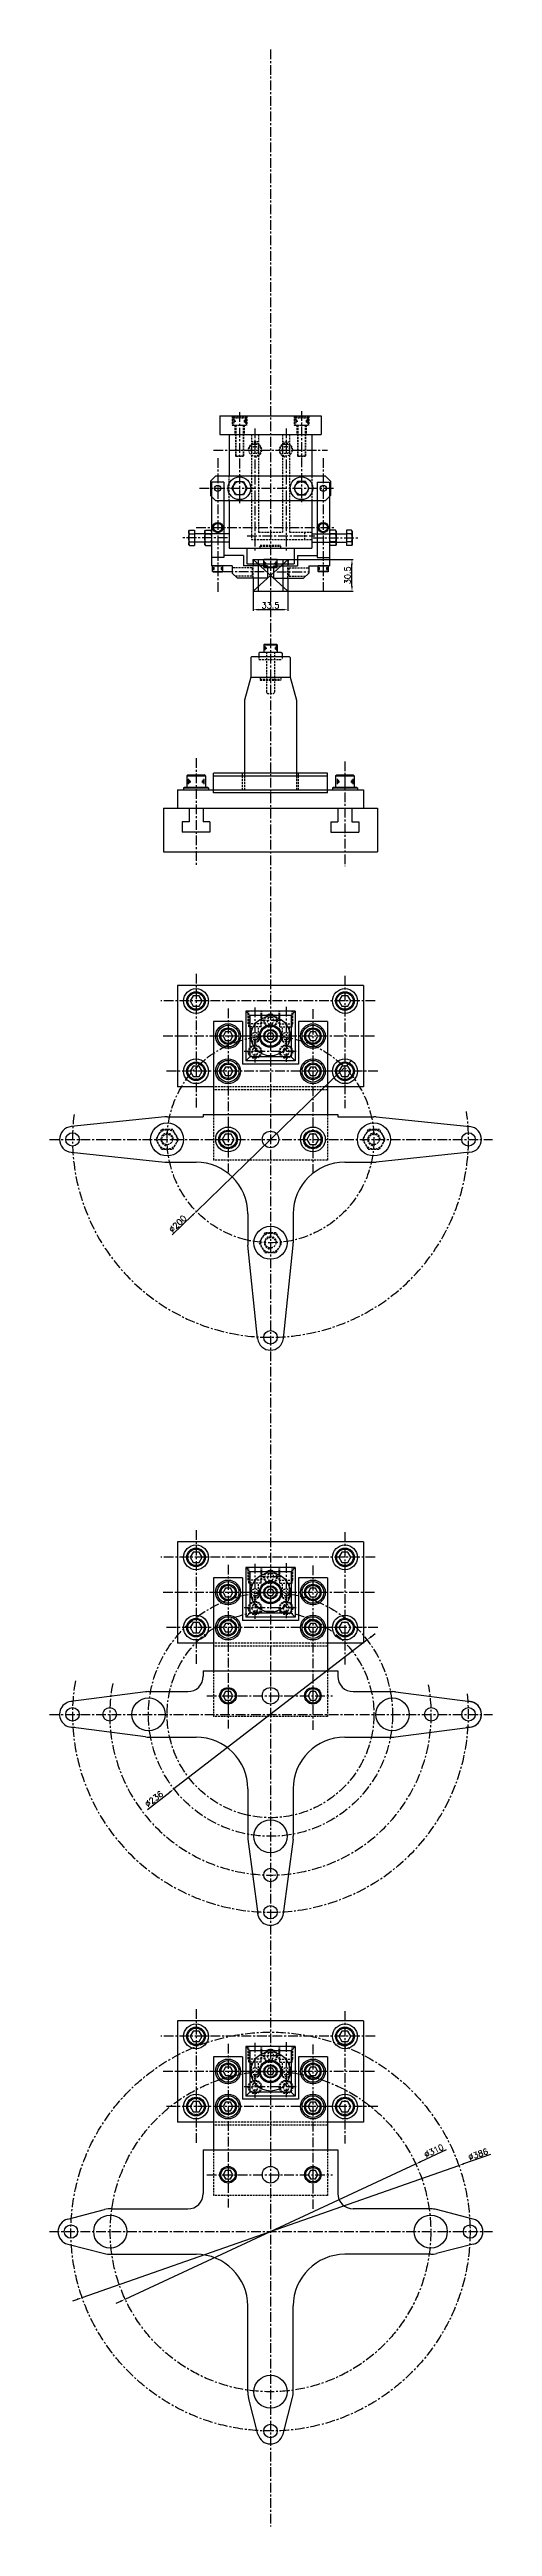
# Model space of a CAD drawing. Extents: x -13768 to 18086, y -10615 to 1188.
# Drawn here: x 9018 to 9446, y -5179 to -2782 of the extents above; entities that cross this region are included whole.
import ezdxf

# ---------------------------------------------------------------- set-up
doc = ezdxf.new("R2010")
doc.units = 0
doc.header["$LTSCALE"] = 7.5
doc.header["$MEASUREMENT"] = 0
doc.linetypes.add('CENTER', pattern=[2, 1.25, -0.25, 0.25, -0.25])
doc.linetypes.add('HIDDEN', pattern=[0.375, 0.25, -0.125])
doc.layers.get('0').update_dxf_attribs({"linetype": 'CONTINUOUS'})
doc.layers.get('DEFPOINTS').update_dxf_attribs({"linetype": 'CONTINUOUS'})
for name, color, linetype in [('CL', 1, 'CENTER'), ('CO', 3, 'CONTINUOUS'), ('CUPLA A SOLDAR', 5, 'CONTINUOUS'), ('OC', 1, 'HIDDEN')]:
    doc.layers.add(name, color=color, linetype=linetype)
doc.styles.add('ROMANS', font='ROMANS.SHX')
doc.dimstyles.new('2CON5', dxfattribs={"dimscale": 2.5, "dimtxt": 2.3, "dimasz": 2, "dimexe": 0.5, "dimexo": 0.0625, "dimgap": 0.5, "dimtad": 1, "dimdec": 4, "dimdsep": 46, "dimtxsty": 'ROMANS', "dimcen": -2, "dimclrt": 7, "dimadec": 0, "dimazin": 0, "dimtfac": 0.869565, "dimtdec": 4, "dimtmove": 0, "dimatfit": 3, "dimfxl": 1, "dimtolj": 1, "dimarcsym": 0})

# ---------------------------------------------------------------- blocks, each defined once
blk = doc.blocks.new('08912L')
for p, q in [((-6.5, 7.2), (-5.7, 8)), ((-6.5, 7.2), (-6.5, 0)), ((-6.5, 0), (6.5, 0)), ((-5.7, 8), (5.7, 8)), ((5.7, 8), (6.5, 7.2)), ((6.5, 7.2), (6.5, 0))]:
    blk.add_line(p, q)
at = {"color": 1}
for p, q in [((-6.5, 7.2), (6.5, 7.2)), ((-5.6, 5.8), (-5.6, 2)), ((-4.8, 5.1), (-4.8, 2.9)), ((-4.1, 4.4), (-4.1, 3.4)), ((4.5, 4.8), (4.5, 3.1)), ((5.3, 5.5), (5.3, 2.5)), ((5.8, 6.1), (5.8, 1.8))]:
    blk.add_line(p, q, dxfattribs=at)
blk = doc.blocks.new('06912L')
for p, q in [((-5, 5.5), (-4.5, 6)), ((-5, 5.5), (-5, 0)), ((-5, 0), (5, 0)), ((-4.5, 6), (4.5, 6)), ((5, 5.5), (4.5, 6)), ((5, 5.5), (5, 0))]:
    blk.add_line(p, q)
at = {"color": 1}
for p, q in [((-5, 5.5), (5, 5.5)), ((-3.9, 4.3), (-3.9, 1.3)), ((-3.5, 3.7), (-3.5, 1.8)), ((3.5, 3.7), (3.5, 1.8)), ((3.9, 4.3), (3.9, 1.3))]:
    blk.add_line(p, q, dxfattribs=at)
blk = doc.blocks.new('08934L')
for p, q in [((-6.5, 6.5), (-7.5, 5.9)), ((-7.5, 5.9), (-7.5, 0.6)), ((-6.5, 0), (-7.5, 0.6)), ((-6.5, 6.5), (-3.8, 6.5)), ((-6.5, 0), (-3.8, 0)), ((-3.8, 6.5), (3.8, 6.5)), ((-3.8, 5.9), (-3.8, 0.6)), ((-3.8, 0), (3.8, 0)), ((3.8, 6.5), (6.5, 6.5)), ((3.8, 5.9), (3.8, 0.6)), ((3.8, 0), (6.5, 0)), ((6.5, 6.5), (7.5, 5.9)), ((6.5, 0), (7.5, 0.6)), ((7.5, 5.9), (7.5, 0.6))]:
    blk.add_line(p, q)
for centre, radius, start, end in [((-5.6, 3.2), 3.32, 55.6158, 124.3842), ((-5.6, 3.3), 3.32, 235.6158, 304.3842), ((0, -5.9), 12.4, 72.412, 107.588), ((0, 12.4), 12.4, 252.412, 287.588), ((5.6, 3.2), 3.32, 55.6158, 124.3842), ((5.6, 3.3), 3.32, 235.6158, 304.3842)]:
    blk.add_arc(centre, radius, start, end)
blk = doc.blocks.new('08933L')
for p, q in [((-6.5, 5.5), (-7.5, 4.9)), ((-7.5, 4.9), (-7.5, 0)), ((-7.5, 0), (7.5, 0)), ((-6.5, 5.5), (-3.8, 5.5)), ((-3.8, 5.5), (3.8, 5.5)), ((-3.8, 4.9), (-3.8, 0)), ((3.8, 5.5), (6.5, 5.5)), ((3.8, 4.9), (3.8, 0)), ((6.5, 5.5), (7.5, 4.9)), ((7.5, 4.9), (7.5, 0))]:
    blk.add_line(p, q)
for centre, radius, start, end in [((-5.6, 2.2), 3.32, 55.6158, 124.3842), ((0, -6.9), 12.4, 72.412, 107.588), ((5.6, 2.2), 3.32, 55.6158, 124.3842)]:
    blk.add_arc(centre, radius, start, end)
blk = doc.blocks.new('08933S')
blk.add_lwpolyline([(-3.8, -6.5), (3.8, -6.5), (7.5, 0), (3.8, 6.5), (-3.8, 6.5), (-7.5, 0)], close=True)
at = {"color": 1}
blk.add_circle((0, 0), 6.5, dxfattribs=at)
blk = doc.blocks.new('12125')
for p, q in [((-12, 1.7), (-11.2, 2.5)), ((-12, 1.7), (-12, 0)), ((-12, 0), (12, 0)), ((-11.2, 2.5), (11.2, 2.5)), ((11.2, 2.5), (12, 1.7)), ((12, 1.7), (12, 0))]:
    blk.add_line(p, q)
at = {"color": 1}
blk.add_line((-12, 1.7), (12, 1.7), dxfattribs=at)
blk = doc.blocks.new('12912L')
for p, q in [((-9, 11), (-8, 12)), ((-9, 11), (-9, 0)), ((-9, 0), (9, 0)), ((-8, 12), (8, 12)), ((9, 11), (8, 12)), ((9, 11), (9, 0))]:
    blk.add_line(p, q)
at = {"color": 1}
for p, q in [((-9, 11), (9, 11)), ((-7.5, 8), (-7.5, 3)), ((-6.5, 7.2), (-6.5, 3.9)), ((-5.8, 6.2), (-5.8, 4.6)), ((5.9, 6.2), (5.9, 4.6)), ((6.6, 7.2), (6.6, 3.9)), ((7.6, 8), (7.6, 3))]:
    blk.add_line(p, q, dxfattribs=at)
blk = doc.blocks.new('10912S')
blk.add_lwpolyline([(-2.4, 4.1), (-4.7, 0), (-2.4, -4.1), (2.4, -4.1), (4.7, 0), (2.4, 4.1)], close=True)
blk.add_circle((0, 0), 8)
at = {"color": 1}
blk.add_circle((0, 0), 7, dxfattribs=at)
blk = doc.blocks.new('*D598')
at = {"layer": 'CO', "color": 0, "lineweight": -2}
for p, q in [((9306.4, -3763.7), (9310, -3760.2)), ((9302.9, -3767.2), (9159.5, -3906.6)), ((9136.2, -3929.3), (9155.9, -3910.1))]:
    blk.add_line(p, q, dxfattribs=at)
at = {"layer": 'CO', "color": 0}
for points in [[(9305.9, -3763.1), (9307, -3764.3), (9302.9, -3767.2)], [(9155.4, -3909.5), (9156.5, -3910.7), (9159.5, -3906.6)]]:
    blk.add_solid(points, dxfattribs=at)
at = {"layer": 'DEFPOINTS', "color": 0}
for p in [(9302.9, -3767.2), (9159.5, -3906.6)]:
    blk.add_point(p, dxfattribs=at)
at = {"layer": 'CO', "color": 7, "insert": (9141.4, -3918.5), "char_height": 5.75, "attachment_point": 5, "rotation": 44.2193, "style": 'ROMANS'}
blk.add_mtext('\\A1;∅200', dxfattribs=at)
blk = doc.blocks.new('*D599')
at = {"layer": 'CO', "color": 0, "lineweight": -2}
for p, q in [((9324.6, -4321.2), (9137.8, -4465.5)), ((9328.5, -4318.2), (9332.5, -4315.1)), ((9112.1, -4485.3), (9133.8, -4468.5))]:
    blk.add_line(p, q, dxfattribs=at)
at = {"layer": 'CO', "color": 0}
for points in [[(9328, -4317.5), (9329.1, -4318.8), (9324.6, -4321.2)], [(9133.3, -4467.9), (9134.4, -4469.2), (9137.8, -4465.5)]]:
    blk.add_solid(points, dxfattribs=at)
at = {"layer": 'DEFPOINTS', "color": 0}
for p in [(9324.6, -4321.2), (9137.8, -4465.5)]:
    blk.add_point(p, dxfattribs=at)
at = {"layer": 'CO', "color": 7, "insert": (9118.5, -4475.2), "char_height": 5.75, "attachment_point": 5, "rotation": 37.6749, "style": 'ROMANS'}
blk.add_mtext('\\A1;∅236', dxfattribs=at)
blk = doc.blocks.new('*D615')
at = {"layer": 'CO', "color": 0, "lineweight": -2}
for p, q in [((9214.4, -3306.3), (9214.4, -3325.4)), ((9247.9, -3306.3), (9247.9, -3325.4)), ((9219.4, -3324.1), (9242.9, -3324.1))]:
    blk.add_line(p, q, dxfattribs=at)
at = {"layer": 'CO', "color": 0}
for points in [[(9219.4, -3323.3), (9219.4, -3325), (9214.4, -3324.1)], [(9242.9, -3323.3), (9242.9, -3325), (9247.9, -3324.1)]]:
    blk.add_solid(points, dxfattribs=at)
at = {"layer": 'DEFPOINTS', "color": 0}
for p in [(9214.4, -3306.2), (9247.9, -3306.2), (9247.9, -3324.1)]:
    blk.add_point(p, dxfattribs=at)
at = {"layer": 'CO', "color": 7, "insert": (9231.2, -3320), "char_height": 5.75, "attachment_point": 5, "style": 'ROMANS'}
blk.add_mtext('\\A1;33.5', dxfattribs=at)
blk = doc.blocks.new('*D616')
at = {"layer": 'CO', "color": 0, "lineweight": -2}
for p, q in [((9248.1, -3275.7), (9311.2, -3275.7)), ((9310, -3301.2), (9310, -3280.7)), ((9248.1, -3306.2), (9311.2, -3306.2))]:
    blk.add_line(p, q, dxfattribs=at)
at = {"layer": 'CO', "color": 0}
for points in [[(9309.1, -3280.7), (9310.8, -3280.7), (9310, -3275.7)], [(9309.1, -3301.2), (9310.8, -3301.2), (9310, -3306.2)]]:
    blk.add_solid(points, dxfattribs=at)
at = {"layer": 'DEFPOINTS', "color": 0}
for p in [(9247.9, -3275.7), (9310, -3275.7), (9247.9, -3306.2)]:
    blk.add_point(p, dxfattribs=at)
at = {"layer": 'CO', "color": 7, "insert": (9305.8, -3290.9), "char_height": 5.75, "attachment_point": 5, "rotation": 90, "style": 'ROMANS'}
blk.add_mtext('\\A1;30.5', dxfattribs=at)
blk = doc.blocks.new('*D619')
at = {"layer": 'CO', "color": 0, "lineweight": -2}
for p, q in [((9401.1, -4814.7), (9376.2, -4826.3)), ((9090.7, -4959.4), (9371.7, -4828.5)), ((9086.2, -4961.5), (9081.6, -4963.6))]:
    blk.add_line(p, q, dxfattribs=at)
at = {"layer": 'CO', "color": 0}
for points in [[(9375.9, -4825.6), (9376.6, -4827.1), (9371.7, -4828.5)], [(9085.8, -4960.7), (9086.5, -4962.2), (9090.7, -4959.4)]]:
    blk.add_solid(points, dxfattribs=at)
at = {"layer": 'DEFPOINTS', "color": 0}
for p in [(9371.7, -4828.5), (9090.7, -4959.4)]:
    blk.add_point(p, dxfattribs=at)
at = {"layer": 'CO', "color": 7, "insert": (9389.2, -4815.7), "char_height": 5.75, "attachment_point": 5, "rotation": 24.9778, "style": 'ROMANS'}
blk.add_mtext('\\A1;∅310', dxfattribs=at)
blk = doc.blocks.new('*D620')
at = {"layer": 'CO', "color": 0, "lineweight": -2}
for p, q in [((9049.1, -4957.8), (9413.3, -4830)), ((9444, -4819.2), (9418, -4828.3)), ((9044.4, -4959.5), (9039.6, -4961.1))]:
    blk.add_line(p, q, dxfattribs=at)
at = {"layer": 'CO', "color": 0}
for points in [[(9417.7, -4827.6), (9418.3, -4829.1), (9413.3, -4830)], [(9044.1, -4958.7), (9044.6, -4960.3), (9049.1, -4957.8)]]:
    blk.add_solid(points, dxfattribs=at)
at = {"layer": 'DEFPOINTS', "color": 0}
for p in [(9413.3, -4830), (9049.1, -4957.8)]:
    blk.add_point(p, dxfattribs=at)
at = {"layer": 'CO', "color": 7, "insert": (9432, -4819.1), "char_height": 5.75, "attachment_point": 5, "rotation": 19.3376, "style": 'ROMANS'}
blk.add_mtext('\\A1;∅386', dxfattribs=at)
blk = doc.blocks.new('12912S')
blk.add_lwpolyline([(-2.9, 5), (-5.8, 0), (-2.9, -5), (2.9, -5), (5.8, 0), (2.9, 5)], close=True)
blk.add_circle((0, 0), 9)
at = {"color": 1}
blk.add_circle((0, 0), 8, dxfattribs=at)
blk = doc.blocks.new('12934S')
blk.add_lwpolyline([(-5.5, 9.5), (-11, 0), (-5.5, -9.5), (5.5, -9.5), (11, 0), (5.5, 9.5)], close=True)
at = {"color": 1}
blk.add_circle((0, 0), 9.5, dxfattribs=at)
blk.add_circle((0, 0), 5.12)
blk.add_arc((0, 0), 6, 0, 270, dxfattribs=at)
blk = doc.blocks.new('08912s')
blk.add_lwpolyline([(-1.8, 3), (-3.5, 0), (-1.8, -3), (1.8, -3), (3.5, 0), (1.8, 3)], close=True)
blk.add_circle((0, 0), 6.5)
at = {"color": 1}
blk.add_circle((0, 0), 5.7, dxfattribs=at)

msp = doc.modelspace()

# ---------------------------------------------------------------- linework, layer by layer
for p, q in [((9182.19621, -3136.67667), (9182.19621, -3154.67667)), ((9182.19621, -3136.67667), (9280.19621, -3136.67667)), ((9280.19621, -3136.67667), (9280.19621, -3154.67667)), ((9182.19621, -3154.67667), (9280.19621, -3154.67667)), ((9191.19621, -3154.67667), (9191.19621, -3194.67667)), ((9271.19621, -3154.67667), (9271.19621, -3194.67667)), ((9173.19621, -3199.67667), (9178.19621, -3194.67667)), ((9173.19621, -3199.67667), (9173.19621, -3213.67667)), ((9174.19621, -3200.67667), (9174.19621, -3281.67667)), ((9186.19621, -3200.67667), (9174.19621, -3200.67667)), ((9178.19621, -3194.67667), (9284.19621, -3194.67667)), ((9186.19621, -3200.67667), (9186.19621, -3273.67667)), ((9276.19621, -3200.67667), (9276.19621, -3273.67667)), ((9276.19621, -3200.67667), (9288.19621, -3200.67667)), ((9289.19621, -3199.67667), (9284.19621, -3194.67667)), ((9288.19621, -3200.67667), (9288.19621, -3281.67667)), ((9289.19621, -3199.67667), (9289.19621, -3213.67667)), ((9173.19621, -3213.67667), (9178.19621, -3218.67667)), ((9284.19621, -3218.67667), (9178.19621, -3218.67667)), ((9191.19621, -3218.67667), (9191.19621, -3264.67667)), ((9271.19621, -3218.67667), (9271.19621, -3264.67667)), ((9289.19621, -3213.67667), (9284.19621, -3218.67667)), ((9191.19621, -3250.67667), (9157.69621, -3250.67667)), ((9191.19621, -3258.67667), (9157.69621, -3258.67667)), ((9271.19621, -3250.67667), (9304.69621, -3250.67667)), ((9271.19621, -3258.67667), (9304.69621, -3258.67667)), ((9186.19621, -3273.67667), (9174.19621, -3273.67667)), ((9194.19621, -3281.67667), (9174.19621, -3281.67667)), ((9205.19621, -3271.67667), (9186.19621, -3271.67667)), ((9191.19621, -3264.67667), (9271.19621, -3264.67667)), ((9194.19621, -3281.67667), (9194.19621, -3288.67667)), ((9205.19621, -3271.67667), (9205.19621, -3281.67667)), ((9228.19621, -3281.67667), (9205.19621, -3281.67667)), ((9208.19621, -3264.67667), (9208.19621, -3279.67667)), ((9208.19621, -3279.67667), (9254.19621, -3279.67667)), ((9228.19621, -3281.67667), (9228.19621, -3293.67667)), ((9234.19621, -3281.67667), (9257.19621, -3281.67667)), ((9234.19621, -3281.67667), (9234.19621, -3293.67667)), ((9254.19621, -3264.67667), (9254.19621, -3279.67667)), ((9257.19621, -3271.67667), (9276.19621, -3271.67667)), ((9257.19621, -3271.67667), (9257.19621, -3281.67667)), ((9268.19621, -3281.67667), (9288.19621, -3281.67667)), ((9268.19621, -3281.67667), (9268.19621, -3288.67667)), ((9276.19621, -3273.67667), (9288.19621, -3273.67667)), ((9194.19621, -3288.67667), (9199.19621, -3293.67667)), ((9228.19621, -3293.67667), (9199.19621, -3293.67667)), ((9234.19621, -3293.67667), (9263.19621, -3293.67667)), ((9268.19621, -3288.67667), (9263.19621, -3293.67667)), ((9213.19621, -3369.41462), (9212.19621, -3370.41462)), ((9212.19621, -3370.41462), (9212.19621, -3389.41462)), ((9213.19621, -3369.41462), (9249.19621, -3369.41462)), ((9221.04621, -3365.41462), (9220.04621, -3366.41462)), ((9220.04621, -3366.41462), (9220.04621, -3369.41462)), ((9221.04621, -3365.41462), (9241.34621, -3365.41462)), ((9241.34621, -3365.41462), (9242.34621, -3366.41462)), ((9242.34621, -3366.41462), (9242.34621, -3369.41462)), ((9249.19621, -3369.41462), (9250.19621, -3370.41462)), ((9250.19621, -3370.41462), (9250.19621, -3389.41462)), ((9212.19621, -3389.41462), (9206.19621, -3411.80693)), ((9212.19621, -3389.41462), (9250.19621, -3389.41462)), ((9250.19621, -3389.41462), (9256.19621, -3411.80693)), ((9206.19621, -3411.80693), (9206.19621, -3482.41462)), ((9256.19621, -3411.80693), (9256.19621, -3482.41462)), ((9141.19621, -3498.41462), (9321.19621, -3498.41462)), ((9141.19621, -3498.41462), (9141.19621, -3516.41462)), ((9286.19621, -3482.41462), (9176.19621, -3482.41462)), ((9176.19621, -3501.41462), (9176.19621, -3482.41462)), ((9286.19621, -3485.41462), (9176.19621, -3485.41462)), ((9286.19621, -3501.41462), (9286.19621, -3482.41462)), ((9321.19621, -3498.41462), (9321.19621, -3516.41462)), ((9127.69621, -3516.41462), (9334.69621, -3516.41462)), ((9127.69621, -3516.41462), (9127.69621, -3558.41462)), ((9152.44621, -3516.41462), (9152.44621, -3529.41462)), ((9165.94621, -3516.41462), (9165.94621, -3529.41462)), ((9286.19621, -3501.41462), (9176.19621, -3501.41462)), ((9296.44621, -3516.41462), (9296.44621, -3529.41462)), ((9309.94621, -3516.41462), (9309.94621, -3529.41462)), ((9334.69621, -3516.41462), (9334.69621, -3558.41462)), ((9145.69621, -3529.41462), (9145.69621, -3539.41462)), ((9152.44621, -3529.41462), (9145.69621, -3529.41462)), ((9172.69621, -3539.41462), (9145.69621, -3539.41462)), ((9172.69621, -3529.41462), (9165.94621, -3529.41462)), ((9172.69621, -3529.41462), (9172.69621, -3539.41462)), ((9289.69621, -3529.41462), (9289.69621, -3539.41462)), ((9289.69621, -3529.41462), (9296.44621, -3529.41462)), ((9289.69621, -3539.41462), (9316.69621, -3539.41462)), ((9309.94621, -3529.41462), (9316.69621, -3529.41462)), ((9316.69621, -3529.41462), (9316.69621, -3539.41462)), ((9127.69621, -3558.41462), (9334.69621, -3558.41462)), ((9321.19621, -3687.90086), (9141.19621, -3687.90086)), ((9141.19621, -3687.90086), (9141.19621, -3785.90086)), ((9321.19621, -3687.90086), (9321.19621, -3785.90086)), ((9207.19621, -3712.90086), (9207.19621, -3760.90086)), ((9255.19621, -3712.90086), (9207.19621, -3712.90086)), ((9211.19621, -3716.90086), (9207.19621, -3712.90086)), ((9251.19621, -3716.90086), (9255.19621, -3712.90086)), ((9255.19621, -3712.90086), (9255.19621, -3760.90086)), ((9176.19621, -3722.90086), (9176.19621, -3812.90086)), ((9204.19621, -3722.90086), (9176.19621, -3722.90086)), ((9204.19621, -3722.90086), (9204.19621, -3763.90086)), ((9211.19621, -3716.90086), (9211.19621, -3756.90086)), ((9251.19621, -3716.90086), (9211.19621, -3716.90086)), ((9251.19621, -3716.90086), (9251.19621, -3756.90086)), ((9286.19621, -3722.90086), (9258.19621, -3722.90086)), ((9258.19621, -3722.90086), (9258.19621, -3763.90086)), ((9286.19621, -3722.90086), (9286.19621, -3812.90086)), ((9207.19621, -3760.90086), (9211.19621, -3756.90086)), ((9255.19621, -3760.90086), (9207.19621, -3760.90086)), ((9251.19621, -3756.90086), (9211.19621, -3756.90086)), ((9255.19621, -3760.90086), (9251.19621, -3756.90086)), ((9176.19621, -3785.90086), (9141.19621, -3785.90086)), ((9258.19621, -3763.90086), (9204.19621, -3763.90086)), ((9321.19621, -3785.90086), (9286.19621, -3785.90086)), ((9128.91205, -3815.01976), (9038.39839, -3824.46842)), ((9131.19621, -3814.90086), (9166.19621, -3814.90086)), ((9166.19621, -3812.90086), (9296.19621, -3812.90086)), ((9166.19621, -3812.90086), (9166.19621, -3814.90086)), ((9296.19621, -3812.90086), (9296.19621, -3814.90086)), ((9296.19621, -3814.90086), (9331.19621, -3814.90086)), ((9333.48036, -3815.01976), (9423.99402, -3824.46842)), ((9038.39839, -3849.33331), (9128.91205, -3858.78197)), ((9131.19621, -3858.90086), (9159.19621, -3858.90086)), ((9303.19621, -3858.90086), (9331.19621, -3858.90086)), ((9423.99402, -3849.33331), (9333.48036, -3858.78197)), ((9209.19621, -3908.90086), (9209.19621, -3936.90086)), ((9253.19621, -3908.90086), (9253.19621, -3936.90086)), ((9218.76376, -4029.69868), (9209.3151, -3939.18502)), ((9243.62865, -4029.69868), (9253.07731, -3939.18502)), ((9321.19621, -4226.34247), (9141.19621, -4226.34247)), ((9141.19621, -4226.34247), (9141.19621, -4324.34247)), ((9321.19621, -4226.34247), (9321.19621, -4324.34247)), ((9176.19621, -4261.34247), (9176.19621, -4351.34247)), ((9204.19621, -4261.34247), (9176.19621, -4261.34247)), ((9204.19621, -4261.34247), (9204.19621, -4302.34247)), ((9207.19621, -4251.34247), (9207.19621, -4299.34247)), ((9255.19621, -4251.34247), (9207.19621, -4251.34247)), ((9211.19621, -4255.34247), (9207.19621, -4251.34247)), ((9211.19621, -4255.34247), (9211.19621, -4295.34247)), ((9251.19621, -4255.34247), (9211.19621, -4255.34247)), ((9251.19621, -4255.34247), (9255.19621, -4251.34247)), ((9251.19621, -4255.34247), (9251.19621, -4295.34247)), ((9255.19621, -4251.34247), (9255.19621, -4299.34247)), ((9258.19621, -4261.34247), (9258.19621, -4302.34247)), ((9286.19621, -4261.34247), (9258.19621, -4261.34247)), ((9286.19621, -4261.34247), (9286.19621, -4351.34247)), ((9258.19621, -4302.34247), (9204.19621, -4302.34247)), ((9207.19621, -4299.34247), (9211.19621, -4295.34247)), ((9255.19621, -4299.34247), (9207.19621, -4299.34247)), ((9251.19621, -4295.34247), (9211.19621, -4295.34247)), ((9255.19621, -4299.34247), (9251.19621, -4295.34247)), ((9176.19621, -4324.34247), (9141.19621, -4324.34247)), ((9321.19621, -4324.34247), (9286.19621, -4324.34247)), ((9166.19621, -4351.34247), (9296.19621, -4351.34247)), ((9166.19621, -4351.34247), (9166.19621, -4356.34247)), ((9296.19621, -4351.34247), (9296.19621, -4356.34247)), ((9110.35267, -4371.52701), (9038.08056, -4380.94732)), ((9113.19621, -4371.34247), (9151.19621, -4371.34247)), ((9311.19621, -4371.34247), (9349.19621, -4371.34247)), ((9352.03974, -4371.52701), (9424.31185, -4380.94732)), ((9110.35267, -4415.15793), (9038.08056, -4405.73761)), ((9352.03974, -4415.15793), (9424.31185, -4405.73761)), ((9113.19621, -4415.34247), (9159.19621, -4415.34247)), ((9303.19621, -4415.34247), (9349.19621, -4415.34247)), ((9209.19621, -4465.34247), (9209.19621, -4511.34247)), ((9253.19621, -4465.34247), (9253.19621, -4511.34247)), ((9209.38075, -4514.186), (9218.80106, -4586.45811)), ((9253.01167, -4514.186), (9243.59135, -4586.45811)), ((9321.19621, -4689.9093), (9141.19621, -4689.9093)), ((9141.19621, -4689.9093), (9141.19621, -4787.9093)), ((9321.19621, -4689.9093), (9321.19621, -4787.9093)), ((9207.19621, -4714.9093), (9207.19621, -4762.9093)), ((9255.19621, -4714.9093), (9207.19621, -4714.9093)), ((9211.19621, -4718.9093), (9207.19621, -4714.9093)), ((9211.19621, -4718.9093), (9211.19621, -4758.9093)), ((9251.19621, -4718.9093), (9211.19621, -4718.9093)), ((9251.19621, -4718.9093), (9255.19621, -4714.9093)), ((9251.19621, -4718.9093), (9251.19621, -4758.9093)), ((9255.19621, -4714.9093), (9255.19621, -4762.9093)), ((9176.19621, -4724.9093), (9176.19621, -4814.9093)), ((9204.19621, -4724.9093), (9176.19621, -4724.9093)), ((9204.19621, -4724.9093), (9204.19621, -4765.9093)), ((9258.19621, -4724.9093), (9258.19621, -4765.9093)), ((9286.19621, -4724.9093), (9258.19621, -4724.9093)), ((9286.19621, -4724.9093), (9286.19621, -4814.9093)), ((9258.19621, -4765.9093), (9204.19621, -4765.9093)), ((9207.19621, -4762.9093), (9211.19621, -4758.9093)), ((9255.19621, -4762.9093), (9207.19621, -4762.9093)), ((9251.19621, -4758.9093), (9211.19621, -4758.9093)), ((9255.19621, -4762.9093), (9251.19621, -4758.9093)), ((9176.19621, -4787.9093), (9141.19621, -4787.9093)), ((9321.19621, -4787.9093), (9286.19621, -4787.9093)), ((9166.19621, -4814.9093), (9296.19621, -4814.9093)), ((9166.19621, -4814.9093), (9166.19621, -4856.96477)), ((9296.19621, -4814.9093), (9296.19621, -4856.9093)), ((9035.07121, -4881.80623), (9070.69621, -4872.60789)), ((9077.7575, -4871.96477), (9151.19621, -4871.96477)), ((9386.19621, -4871.9093), (9311.19621, -4871.9093)), ((9427.32121, -4881.80623), (9391.69621, -4872.60789)), ((9035.07121, -4906.01237), (9070.69621, -4915.21071)), ((9427.32121, -4906.01237), (9391.69621, -4915.21071)), ((9076.19621, -4915.9093), (9159.19621, -4915.9093)), ((9386.19621, -4915.9093), (9303.19621, -4915.9093)), ((9209.19621, -5048.9093), (9209.19621, -4965.9093)), ((9253.19621, -5048.9093), (9253.19621, -4965.9093)), ((9219.09313, -5090.0343), (9209.8948, -5054.4093)), ((9243.29928, -5090.0343), (9252.49762, -5054.4093))]:
    msp.add_line(p, q)
for centre, radius in [((9180.19621, -3206.67667), 3), ((9201.19621, -3206.67667), 11), ((9261.19621, -3206.67667), 11), ((9282.19621, -3206.67667), 3), ((9180.19621, -3244.67667), 5), ((9180.19621, -3244.67667), 4), ((9282.19621, -3244.67667), 5), ((9282.19621, -3244.67667), 4), ((9159.19621, -3702.90086), 12), ((9303.19621, -3702.90086), 12), ((9190.19621, -3736.90086), 12), ((9190.19621, -3736.90086), 10.5), ((9231.19621, -3736.90086), 19), ((9231.19621, -3736.90086), 10.8), ((9231.19621, -3736.90086), 9.8), ((9272.19621, -3736.90086), 12), ((9272.19621, -3736.90086), 10.5), ((9159.19621, -3770.90086), 12), ((9190.19621, -3770.90086), 12), ((9190.19621, -3770.90086), 10.5), ((9272.19621, -3770.90086), 12), ((9272.19621, -3770.90086), 10.5), ((9303.19621, -3770.90086), 12), ((9039.69621, -3836.90086), 6.5), ((9131.19621, -3836.90086), 16), ((9190.19621, -3836.90086), 12), ((9231.19621, -3836.90086), 8), ((9272.19621, -3836.90086), 12), ((9331.19621, -3836.90086), 16), ((9422.69621, -3836.90086), 6.5), ((9231.19621, -3936.90086), 16), ((9231.19621, -4028.40086), 6.5), ((9159.19621, -4241.34247), 12), ((9303.19621, -4241.34247), 12), ((9190.19621, -4275.34247), 12), ((9190.19621, -4275.34247), 10.5), ((9231.19621, -4275.34247), 19), ((9231.19621, -4275.34247), 10.8), ((9231.19621, -4275.34247), 9.8), ((9272.19621, -4275.34247), 12), ((9272.19621, -4275.34247), 10.5), ((9159.19621, -4309.34247), 12), ((9190.19621, -4309.34247), 12), ((9190.19621, -4309.34247), 10.5), ((9272.19621, -4309.34247), 12), ((9272.19621, -4309.34247), 10.5), ((9303.19621, -4309.34247), 12), ((9039.69621, -4393.34247), 6.5), ((9075.69621, -4393.34247), 6.5), ((9113.19621, -4393.34247), 16), ((9231.19621, -4375.34247), 8), ((9349.19621, -4393.34247), 16), ((9386.69621, -4393.34247), 6.5), ((9422.69621, -4393.34247), 6.5), ((9231.19621, -4511.34247), 16), ((9231.19621, -4548.84247), 6.5), ((9231.19621, -4584.84247), 6.5), ((9159.19621, -4704.9093), 12), ((9303.19621, -4704.9093), 12), ((9231.19621, -4738.9093), 19), ((9190.19621, -4738.9093), 12), ((9190.19621, -4738.9093), 10.5), ((9231.19621, -4738.9093), 10.8), ((9231.19621, -4738.9093), 9.8), ((9272.19621, -4738.9093), 12), ((9272.19621, -4738.9093), 10.5), ((9159.19621, -4772.9093), 12), ((9190.19621, -4772.9093), 12), ((9190.19621, -4772.9093), 10.5), ((9272.19621, -4772.9093), 12), ((9272.19621, -4772.9093), 10.5), ((9303.19621, -4772.9093), 12), ((9231.19621, -4838.9093), 8), ((9038.19621, -4893.9093), 6.5), ((9076.19621, -4893.9093), 16), ((9386.19621, -4893.9093), 16), ((9424.19621, -4893.9093), 6.5), ((9231.19621, -5048.9093), 16), ((9231.19621, -5086.9093), 6.5)]:
    msp.add_circle(centre, radius)
for centre, radius, start, end in [((9039.69621, -3836.90086), 12.5, 95.95948188, 264.04051812), ((9131.19621, -3836.90086), 22, 90, 95.95948188), ((9331.19621, -3836.90086), 22, 84.04051812, 90), ((9422.69621, -3836.90086), 12.5, 275.95948188, 84.04051812), ((9422.69621, -3836.90086), 12.5, 275.95948188, 84.04051812), ((9131.19621, -3836.90086), 22, 264.04051812, 270), ((9159.19621, -3908.90086), 50, 0, 90), ((9303.19621, -3908.90086), 50, 90, 180), ((9331.19621, -3836.90086), 22, 270, 275.95948188), ((9231.19621, -3936.90086), 22, 180, 185.95948188), ((9231.19621, -3936.90086), 22, 354.04051812, 0), ((9231.19621, -4028.40086), 12.5, 185.95948188, 354.04051812), ((9151.19621, -4356.34247), 15, 270, 360), ((9311.19621, -4356.34247), 15, 180, 270), ((9039.69621, -4393.34247), 12.5, 89.63786447, 281.10159011), ((9113.19621, -4393.34247), 22, 90, 97.42635311), ((9349.19621, -4393.34247), 22, 82.57364689, 90), ((9422.69621, -4393.34247), 12.5, 258.89840989, 90.36213553), ((9422.69621, -4393.34247), 12.5, 275.95948188, 84.04051812), ((9113.19621, -4393.34247), 22, 262.57364689, 270), ((9159.19621, -4465.34247), 50, 0, 90), ((9303.19621, -4465.34247), 50, 90, 180), ((9349.19621, -4393.34247), 22, 270, 277.42635311), ((9231.19621, -4511.34247), 22, 180, 187.42635311), ((9231.19621, -4511.34247), 22, 352.57364689, 0), ((9231.19621, -4584.84247), 12.5, 178.12970117, 1.87029883), ((9151.19621, -4856.96477), 15, 270, 360), ((9311.19621, -4856.9093), 15, 180, 270), ((9038.19621, -4893.9093), 12.5, 104.47751219, 255.52248781), ((9076.19621, -4893.9093), 22, 85.930427, 104.47751219), ((9386.19621, -4893.9093), 22, 75.52248781, 90), ((9424.19621, -4893.9093), 12.5, 284.47751219, 75.52248781), ((9076.19621, -4893.9093), 22, 255.52248781, 270), ((9159.19621, -4965.9093), 50, 0, 90), ((9303.19621, -4965.9093), 50, 90, 180), ((9386.19621, -4893.9093), 22, 270, 284.47751219), ((9231.19621, -5048.9093), 22, 180, 194.47751219), ((9231.19621, -5048.9093), 22, 345.52248781, 0), ((9231.19621, -5086.9093), 12.5, 194.47751219, 345.52248781)]:
    msp.add_arc(centre, radius, start, end)
at = {"layer": 'CL'}
for p, q in [((9231.19621, -2782.04215), (9231.19621, -5179.30915)), ((9201.19621, -3133.01237), (9201.19621, -3221.79129)), ((9261.19621, -3131.89315), (9261.19621, -3222.10434)), ((9216.19621, -3148.68089), (9216.19621, -3268.64774)), ((9246.19621, -3148.68089), (9246.19621, -3268.64774)), ((9176.19621, -3169.67667), (9286.19621, -3169.67667)), ((9180.19621, -3177.39675), (9180.19621, -3307.29922)), ((9282.19621, -3177.39675), (9282.19621, -3307.29922)), ((9162.60455, -3206.67667), (9292.21394, -3206.67667)), ((9189.49154, -3254.67667), (9146.50146, -3254.67667)), ((9159.40901, -3244.67667), (9294.0153, -3244.67667)), ((9208.58474, -3252.67667), (9274.20399, -3252.67667)), ((9272.52917, -3254.67667), (9315.89096, -3254.67667)), ((9225.08247, -3287.67667), (9185.4895, -3287.67667)), ((9237.30994, -3287.67667), (9268.90291, -3287.67667)), ((9159.19621, -3467.85504), (9159.19621, -3571.74859)), ((9303.19621, -3470.97676), (9303.19621, -3572.40612)), ((9159.19621, -3676.63635), (9159.19621, -3807.07757)), ((9303.19621, -3678.6089), (9303.19621, -3806.63019)), ((9332.50492, -3702.90086), (9125.15614, -3702.90086)), ((9190.19621, -3710.13706), (9190.19621, -3868.59619)), ((9216.19621, -3709.10743), (9216.19621, -3762.35486)), ((9246.19621, -3708.6855), (9246.19621, -3761.74425)), ((9272.19621, -3710.79216), (9272.19621, -3869.73346)), ((9331.73467, -3736.90086), (9127.13071, -3736.90086)), ((9241.31207, -3721.90086), (9222.6815, -3721.90086)), ((9256.10897, -3751.90086), (9205.79904, -3751.90086)), ((9335.1379, -3770.90086), (9129.76392, -3770.90086)), ((9017.55211, -3836.90086), (9445.82578, -3836.90086)), ((9159.19621, -4215.07795), (9159.19621, -4345.51917)), ((9303.19621, -4217.05051), (9303.19621, -4345.07179)), ((9332.50492, -4241.34247), (9125.15614, -4241.34247)), ((9190.19621, -4248.57867), (9190.19621, -4407.03779)), ((9216.19621, -4247.54903), (9216.19621, -4300.79646)), ((9241.31207, -4260.34247), (9222.6815, -4260.34247)), ((9246.19621, -4247.1271), (9246.19621, -4300.18586)), ((9272.19621, -4249.23376), (9272.19621, -4408.17506)), ((9331.73467, -4275.34247), (9127.13071, -4275.34247)), ((9256.10897, -4290.34247), (9205.79904, -4290.34247)), ((9335.1379, -4309.34247), (9129.76392, -4309.34247)), ((9169.52735, -4375.34247), (9291.24974, -4375.34247)), ((9017.55211, -4393.34247), (9445.82578, -4393.34247)), ((9159.19621, -4678.64479), (9159.19621, -4809.086)), ((9303.19621, -4680.61734), (9303.19621, -4808.63862)), ((9332.50492, -4704.9093), (9125.15614, -4704.9093)), ((9190.19621, -4712.1455), (9190.19621, -4870.60463)), ((9216.19621, -4711.11586), (9216.19621, -4764.3633)), ((9246.19621, -4710.69393), (9246.19621, -4763.75269)), ((9272.19621, -4712.8006), (9272.19621, -4871.7419)), ((9331.73467, -4738.9093), (9127.13071, -4738.9093)), ((9241.31207, -4723.9093), (9222.6815, -4723.9093)), ((9256.10897, -4753.9093), (9205.79904, -4753.9093)), ((9335.1379, -4772.9093), (9129.76392, -4772.9093)), ((9169.52735, -4838.9093), (9291.24974, -4838.9093)), ((9017.55211, -4893.9093), (9445.82578, -4893.9093))]:
    msp.add_line(p, q, dxfattribs=at)
for centre, radius in [((9231.19621, -3836.90086), 100), ((9231.19621, -4393.34247), 118), ((9231.19621, -4393.34247), 100), ((9231.19621, -4893.9093), 193), ((9231.19621, -4893.9093), 155)]:
    msp.add_circle(centre, radius, dxfattribs=at)
for centre, radius, start, end in [((9231.19621, -3836.90086), 191.5, 172.79846365, 8.11865796), ((9231.19621, -4393.34247), 191.5, 170.24070626, 5.96408351), ((9231.19621, -4393.34247), 155.5, 168.92686896, 10.62316861)]:
    msp.add_arc(centre, radius, start, end, dxfattribs=at)
at = {"layer": 'CUPLA A SOLDAR'}
for p, q in [((9214.19621, -3275.67667), (9248.19621, -3275.67667)), ((9214.44621, -3275.67667), (9214.44621, -3281.67667)), ((9214.44621, -3306.17667), (9248.19621, -3275.67667)), ((9247.94621, -3306.17667), (9214.44621, -3275.67667)), ((9219.19621, -3275.67667), (9219.19621, -3306.17667)), ((9243.19621, -3275.67667), (9243.19621, -3306.17667)), ((9247.94621, -3275.67667), (9247.94621, -3281.67667)), ((9214.44621, -3293.67667), (9214.44621, -3306.17667)), ((9214.44621, -3306.17667), (9247.94621, -3306.17667)), ((9247.94621, -3293.67667), (9247.94621, -3306.17667))]:
    msp.add_line(p, q, dxfattribs=at)
at = {"layer": 'OC'}
for p, q in [((9194.19621, -3136.67667), (9194.19621, -3145.67667)), ((9208.19621, -3136.67667), (9208.19621, -3145.67667)), ((9254.19621, -3136.67667), (9254.19621, -3145.67667)), ((9268.19621, -3136.67667), (9268.19621, -3145.67667)), ((9194.19621, -3145.67667), (9208.19621, -3145.67667)), ((9196.69621, -3145.67667), (9196.69621, -3154.67667)), ((9197.19621, -3145.67667), (9197.19621, -3175.17667)), ((9197.69621, -3145.67667), (9197.69621, -3175.67667)), ((9204.69621, -3145.67667), (9204.69621, -3175.67667)), ((9205.19621, -3145.67667), (9205.19621, -3175.17667)), ((9205.69621, -3145.67667), (9205.69621, -3154.67667)), ((9212.69621, -3154.67667), (9212.69621, -3256.17667)), ((9219.69621, -3161.67667), (9212.69621, -3161.67667)), ((9219.69621, -3154.67667), (9219.69621, -3249.17667)), ((9242.69621, -3154.67667), (9242.69621, -3249.17667)), ((9242.69621, -3161.67667), (9249.69621, -3161.67667)), ((9249.69621, -3154.67667), (9249.69621, -3249.17667)), ((9254.19621, -3145.67667), (9268.19621, -3145.67667)), ((9256.69621, -3145.67667), (9256.69621, -3154.67667)), ((9257.19621, -3145.67667), (9257.19621, -3175.17667)), ((9257.69621, -3145.67667), (9257.69621, -3175.67667)), ((9264.69621, -3145.67667), (9264.69621, -3175.67667)), ((9265.19621, -3145.67667), (9265.19621, -3175.17667)), ((9265.69621, -3145.67667), (9265.69621, -3154.67667)), ((9197.19621, -3175.17667), (9205.19621, -3175.17667)), ((9197.69621, -3175.67667), (9197.19621, -3175.17667)), ((9197.69621, -3175.67667), (9204.69621, -3175.67667)), ((9205.19621, -3175.17667), (9204.69621, -3175.67667)), ((9257.19621, -3175.17667), (9265.19621, -3175.17667)), ((9257.69621, -3175.67667), (9257.19621, -3175.17667)), ((9257.69621, -3175.67667), (9264.69621, -3175.67667)), ((9265.19621, -3175.17667), (9264.69621, -3175.67667)), ((9191.19621, -3218.67667), (9191.19621, -3194.67667)), ((9271.19621, -3194.67667), (9271.19621, -3218.67667)), ((9212.69621, -3256.17667), (9271.19621, -3256.17667)), ((9219.69621, -3249.17667), (9242.69621, -3249.17667)), ((9249.69621, -3249.17667), (9271.19621, -3249.17667)), ((9264.19621, -3249.17667), (9264.19621, -3256.17667)), ((9213.44621, -3283.67667), (9194.19621, -3283.67667)), ((9213.44621, -3283.67667), (9213.44621, -3291.67667)), ((9214.19621, -3275.67667), (9214.19621, -3279.67667)), ((9214.44621, -3293.67667), (9214.44621, -3281.67667)), ((9221.19621, -3264.67667), (9221.19621, -3261.67667)), ((9221.19621, -3261.67667), (9241.19621, -3261.67667)), ((9221.19621, -3262.67667), (9241.19621, -3262.67667)), ((9241.19621, -3264.67667), (9241.19621, -3261.67667)), ((9247.94621, -3293.67667), (9247.94621, -3281.67667)), ((9248.19621, -3275.67667), (9248.19621, -3279.67667)), ((9248.94621, -3283.67667), (9268.19621, -3283.67667)), ((9248.94621, -3283.67667), (9248.94621, -3291.67667)), ((9213.44621, -3291.67667), (9197.19621, -3291.67667)), ((9214.44621, -3284.67667), (9213.44621, -3284.67667)), ((9214.44621, -3290.67667), (9213.44621, -3290.67667)), ((9247.94621, -3284.67667), (9248.94621, -3284.67667)), ((9247.94621, -3290.67667), (9248.94621, -3290.67667)), ((9248.94621, -3291.67667), (9265.19621, -3291.67667)), ((9220.04621, -3369.41462), (9220.04621, -3372.41462)), ((9220.04621, -3372.41462), (9242.34621, -3372.41462)), ((9227.19621, -3365.41462), (9227.19621, -3404.41462)), ((9235.19621, -3365.41462), (9235.19621, -3404.41462)), ((9242.34621, -3369.41462), (9242.34621, -3372.41462)), ((9221.19621, -3389.41462), (9221.19621, -3392.41462)), ((9221.19621, -3391.41462), (9241.19621, -3391.41462)), ((9221.19621, -3392.41462), (9241.19621, -3392.41462)), ((9241.19621, -3389.41462), (9241.19621, -3392.41462)), ((9228.19621, -3405.41462), (9227.19621, -3404.41462)), ((9228.19621, -3405.41462), (9234.19621, -3405.41462)), ((9235.19621, -3404.41462), (9234.19621, -3405.41462)), ((9204.19621, -3498.41462), (9204.19621, -3482.41462)), ((9206.19621, -3482.41462), (9206.19621, -3498.41462)), ((9256.19621, -3482.41462), (9256.19621, -3498.41462)), ((9258.19621, -3498.41462), (9258.19621, -3482.41462)), ((9209.62121, -3724.90086), (9209.62121, -3712.90086)), ((9210.32121, -3727.90086), (9210.32121, -3712.90086)), ((9222.07121, -3727.90086), (9222.07121, -3712.90086)), ((9222.77121, -3724.90086), (9222.77121, -3712.90086)), ((9239.62121, -3724.90086), (9239.62121, -3712.90086)), ((9240.32121, -3727.90086), (9240.32121, -3712.90086)), ((9252.07121, -3727.90086), (9252.07121, -3712.90086)), ((9252.77121, -3724.90086), (9252.77121, -3712.90086)), ((9222.77121, -3724.90086), (9209.62121, -3724.90086)), ((9222.07121, -3727.90086), (9210.32121, -3727.90086)), ((9212.69621, -3741.88014), (9212.69621, -3727.90086)), ((9219.69621, -3741.88014), (9219.69621, -3727.90086)), ((9239.62121, -3724.90086), (9252.77121, -3724.90086)), ((9240.32121, -3727.90086), (9252.07121, -3727.90086)), ((9242.69621, -3741.88014), (9242.69621, -3727.90086)), ((9249.69621, -3741.88014), (9249.69621, -3727.90086)), ((9212.69621, -3741.88014), (9216.19621, -3743.90086)), ((9219.69621, -3741.88014), (9212.69621, -3741.88014)), ((9219.69621, -3741.88014), (9216.19621, -3743.90086)), ((9242.69621, -3741.88014), (9246.19621, -3743.90086)), ((9242.69621, -3741.88014), (9249.69621, -3741.88014)), ((9249.69621, -3741.88014), (9246.19621, -3743.90086)), ((9286.19621, -3785.90086), (9176.19621, -3785.90086)), ((9286.19621, -3788.90086), (9176.19621, -3788.90086)), ((9176.19621, -3812.90086), (9176.19621, -3856.90086)), ((9286.19621, -3812.90086), (9286.19621, -3856.90086)), ((9286.19621, -3856.90086), (9176.19621, -3856.90086)), ((9209.62121, -4263.34247), (9209.62121, -4251.34247)), ((9222.77121, -4263.34247), (9209.62121, -4263.34247)), ((9210.32121, -4266.34247), (9210.32121, -4251.34247)), ((9222.07121, -4266.34247), (9210.32121, -4266.34247)), ((9212.69621, -4280.32174), (9212.69621, -4266.34247)), ((9219.69621, -4280.32174), (9219.69621, -4266.34247)), ((9222.07121, -4266.34247), (9222.07121, -4251.34247)), ((9222.77121, -4263.34247), (9222.77121, -4251.34247)), ((9239.62121, -4263.34247), (9239.62121, -4251.34247)), ((9239.62121, -4263.34247), (9252.77121, -4263.34247)), ((9240.32121, -4266.34247), (9240.32121, -4251.34247)), ((9240.32121, -4266.34247), (9252.07121, -4266.34247)), ((9242.69621, -4280.32174), (9242.69621, -4266.34247)), ((9249.69621, -4280.32174), (9249.69621, -4266.34247)), ((9252.07121, -4266.34247), (9252.07121, -4251.34247)), ((9252.77121, -4263.34247), (9252.77121, -4251.34247)), ((9212.69621, -4280.32174), (9216.19621, -4282.34247)), ((9219.69621, -4280.32174), (9212.69621, -4280.32174)), ((9219.69621, -4280.32174), (9216.19621, -4282.34247)), ((9242.69621, -4280.32174), (9246.19621, -4282.34247)), ((9242.69621, -4280.32174), (9249.69621, -4280.32174)), ((9249.69621, -4280.32174), (9246.19621, -4282.34247)), ((9286.19621, -4324.34247), (9176.19621, -4324.34247)), ((9286.19621, -4327.34247), (9176.19621, -4327.34247)), ((9176.19621, -4351.34247), (9176.19621, -4395.34247)), ((9286.19621, -4351.34247), (9286.19621, -4395.34247)), ((9286.19621, -4395.34247), (9176.19621, -4395.34247)), ((9209.62121, -4726.9093), (9209.62121, -4714.9093)), ((9210.32121, -4729.9093), (9210.32121, -4714.9093)), ((9222.07121, -4729.9093), (9222.07121, -4714.9093)), ((9222.77121, -4726.9093), (9222.77121, -4714.9093)), ((9239.62121, -4726.9093), (9239.62121, -4714.9093)), ((9240.32121, -4729.9093), (9240.32121, -4714.9093)), ((9252.07121, -4729.9093), (9252.07121, -4714.9093)), ((9252.77121, -4726.9093), (9252.77121, -4714.9093)), ((9222.77121, -4726.9093), (9209.62121, -4726.9093)), ((9222.07121, -4729.9093), (9210.32121, -4729.9093)), ((9212.69621, -4743.88857), (9212.69621, -4729.9093)), ((9212.69621, -4743.88857), (9216.19621, -4745.9093)), ((9219.69621, -4743.88857), (9212.69621, -4743.88857)), ((9219.69621, -4743.88857), (9216.19621, -4745.9093)), ((9219.69621, -4743.88857), (9219.69621, -4729.9093)), ((9239.62121, -4726.9093), (9252.77121, -4726.9093)), ((9240.32121, -4729.9093), (9252.07121, -4729.9093)), ((9242.69621, -4743.88857), (9242.69621, -4729.9093)), ((9242.69621, -4743.88857), (9246.19621, -4745.9093)), ((9242.69621, -4743.88857), (9249.69621, -4743.88857)), ((9249.69621, -4743.88857), (9246.19621, -4745.9093)), ((9249.69621, -4743.88857), (9249.69621, -4729.9093)), ((9286.19621, -4787.9093), (9176.19621, -4787.9093)), ((9286.19621, -4790.9093), (9176.19621, -4790.9093)), ((9176.19621, -4814.9093), (9176.19621, -4858.9093)), ((9286.19621, -4814.9093), (9286.19621, -4858.9093)), ((9286.19621, -4858.9093), (9176.19621, -4858.9093))]:
    msp.add_line(p, q, dxfattribs=at)
for centre, radius in [((9216.19621, -3169.67667), 5.875), ((9246.19621, -3169.67667), 5.875), ((9216.19621, -3169.67667), 3.5), ((9246.19621, -3169.67667), 3.5), ((9216.19621, -3736.90086), 3.5), ((9246.19621, -3736.90086), 3.5), ((9216.19621, -4275.34247), 3.5), ((9246.19621, -4275.34247), 3.5), ((9216.19621, -4738.9093), 3.5), ((9246.19621, -4738.9093), 3.5)]:
    msp.add_circle(centre, radius, dxfattribs=at)
for centre, start, end in [((9216.19621, -3169.67667), 270, 180), ((9246.19621, -3169.67667), 360, 270)]:
    msp.add_arc(centre, 6.575, start, end, dxfattribs=at)

# ---------------------------------------------------------------- block references
at = {"xscale": -1}
msp.add_blockref('08933S', (9201.19621, -3206.67667), dxfattribs=at)
for name, p in [('08933S', (9261.19621, -3206.67667)), ('08912L', (9231.19621, -3365.41462)), ('12125', (9159.19621, -3498.41462)), ('12912L', (9159.19621, -3495.91462)), ('12125', (9303.19621, -3498.41462)), ('12912L', (9303.19621, -3495.91462)), ('12912S', (9159.19621, -3702.90086)), ('12912S', (9303.19621, -3702.90086)), ('10912S', (9190.19621, -3736.90086)), ('08912s', (9231.19621, -3736.90086)), ('10912S', (9272.19621, -3736.90086)), ('12912S', (9159.19621, -3770.90086)), ('10912S', (9190.19621, -3770.90086)), ('10912S', (9272.19621, -3770.90086)), ('12912S', (9303.19621, -3770.90086)), ('12912S', (9190.19621, -3836.90086)), ('12912S', (9272.19621, -3836.90086)), ('12912S', (9159.19621, -4241.34247)), ('12912S', (9303.19621, -4241.34247)), ('10912S', (9190.19621, -4275.34247)), ('08912s', (9231.19621, -4275.34247)), ('10912S', (9272.19621, -4275.34247)), ('12912S', (9159.19621, -4309.34247)), ('10912S', (9190.19621, -4309.34247)), ('10912S', (9272.19621, -4309.34247)), ('12912S', (9303.19621, -4309.34247)), ('10912S', (9190.19621, -4375.34247)), ('10912S', (9272.19621, -4375.34247)), ('12912S', (9159.19621, -4704.9093)), ('12912S', (9303.19621, -4704.9093)), ('10912S', (9190.19621, -4738.9093)), ('08912s', (9231.19621, -4738.9093)), ('10912S', (9272.19621, -4738.9093)), ('12912S', (9159.19621, -4772.9093)), ('10912S', (9190.19621, -4772.9093)), ('10912S', (9272.19621, -4772.9093)), ('12912S', (9303.19621, -4772.9093)), ('10912S', (9190.19621, -4838.9093)), ('10912S', (9272.19621, -4838.9093))]:
    msp.add_blockref(name, p)
for name, p, rotation in [('08933L', (9157.69621, -3254.67667), 90), ('08934L', (9174.19621, -3254.67667), 90), ('06912L', (9180.19621, -3281.67667), 180)]:
    msp.add_blockref(name, p, dxfattribs=dict(at, rotation=rotation))
for name, p, rotation in [('08934L', (9288.19621, -3254.67667), 270), ('08933L', (9304.69621, -3254.67667), 270), ('08912L', (9231.19621, -3275.67667), 180), ('06912L', (9282.19621, -3281.67667), 180)]:
    msp.add_blockref(name, p, dxfattribs=dict(rotation=rotation))
at = {"layer": 'OC'}
for name, p in [('08912L', (9201.19621, -3145.67667)), ('08912L', (9261.19621, -3145.67667)), ('08912s', (9231.19621, -3721.90086)), ('08912s', (9216.19621, -3751.90086)), ('08912s', (9246.19621, -3751.90086)), ('12934S', (9131.19621, -3836.90086)), ('12934S', (9331.19621, -3836.90086)), ('12934S', (9231.19621, -3936.90086)), ('08912s', (9231.19621, -4260.34247)), ('08912s', (9216.19621, -4290.34247)), ('08912s', (9246.19621, -4290.34247)), ('08912s', (9231.19621, -4723.9093)), ('08912s', (9216.19621, -4753.9093)), ('08912s', (9246.19621, -4753.9093))]:
    msp.add_blockref(name, p, dxfattribs=at)

# ---------------------------------------------------------------- dimensions: what is measured, and where the dimension line sits
at = {"layer": 'CO'}
dim = msp.add_linear_dim(base=(9309.95853, -3275.67667), p1=(9247.94621, -3306.17667), p2=(9247.94621, -3275.67667), angle=90, dimstyle='2CON5', dxfattribs=at)
dim.commit()
dim.dimension.update_dxf_attribs({"geometry": '*D616', "text_midpoint": (9305.83353, -3290.92667)})
dim = msp.add_linear_dim(base=(9247.94621, -3324.12399), p1=(9214.44621, -3306.17667), p2=(9247.94621, -3306.17667), dimstyle='2CON5', dxfattribs=at)
dim.commit()
dim.dimension.update_dxf_attribs({"geometry": '*D615', "text_midpoint": (9231.19621, -3319.99899)})
for p1, p2, picture, middle in [((9302.86382, -3767.16025), (9159.52859, -3906.64148), '*D598', (9144.30349, -3921.4572)), ((9324.59216, -4321.22314), (9137.80026, -4465.46179), '*D599', (9120.98578, -4478.44574)), ((9049.08447, -4957.81795), (9413.30794, -4830.00065), '*D620', (9433.35349, -4822.96604)), ((9090.69318, -4959.36079), (9371.69924, -4828.45781), '*D619', (9390.95636, -4819.48713))]:
    dim = msp.add_diameter_dim_2p(p1=p1, p2=p2, dimstyle='2CON5', dxfattribs=at)
    dim.commit()
    dim.dimension.update_dxf_attribs({"geometry": picture, "text_midpoint": middle})

doc.saveas('drawing.dxf')
